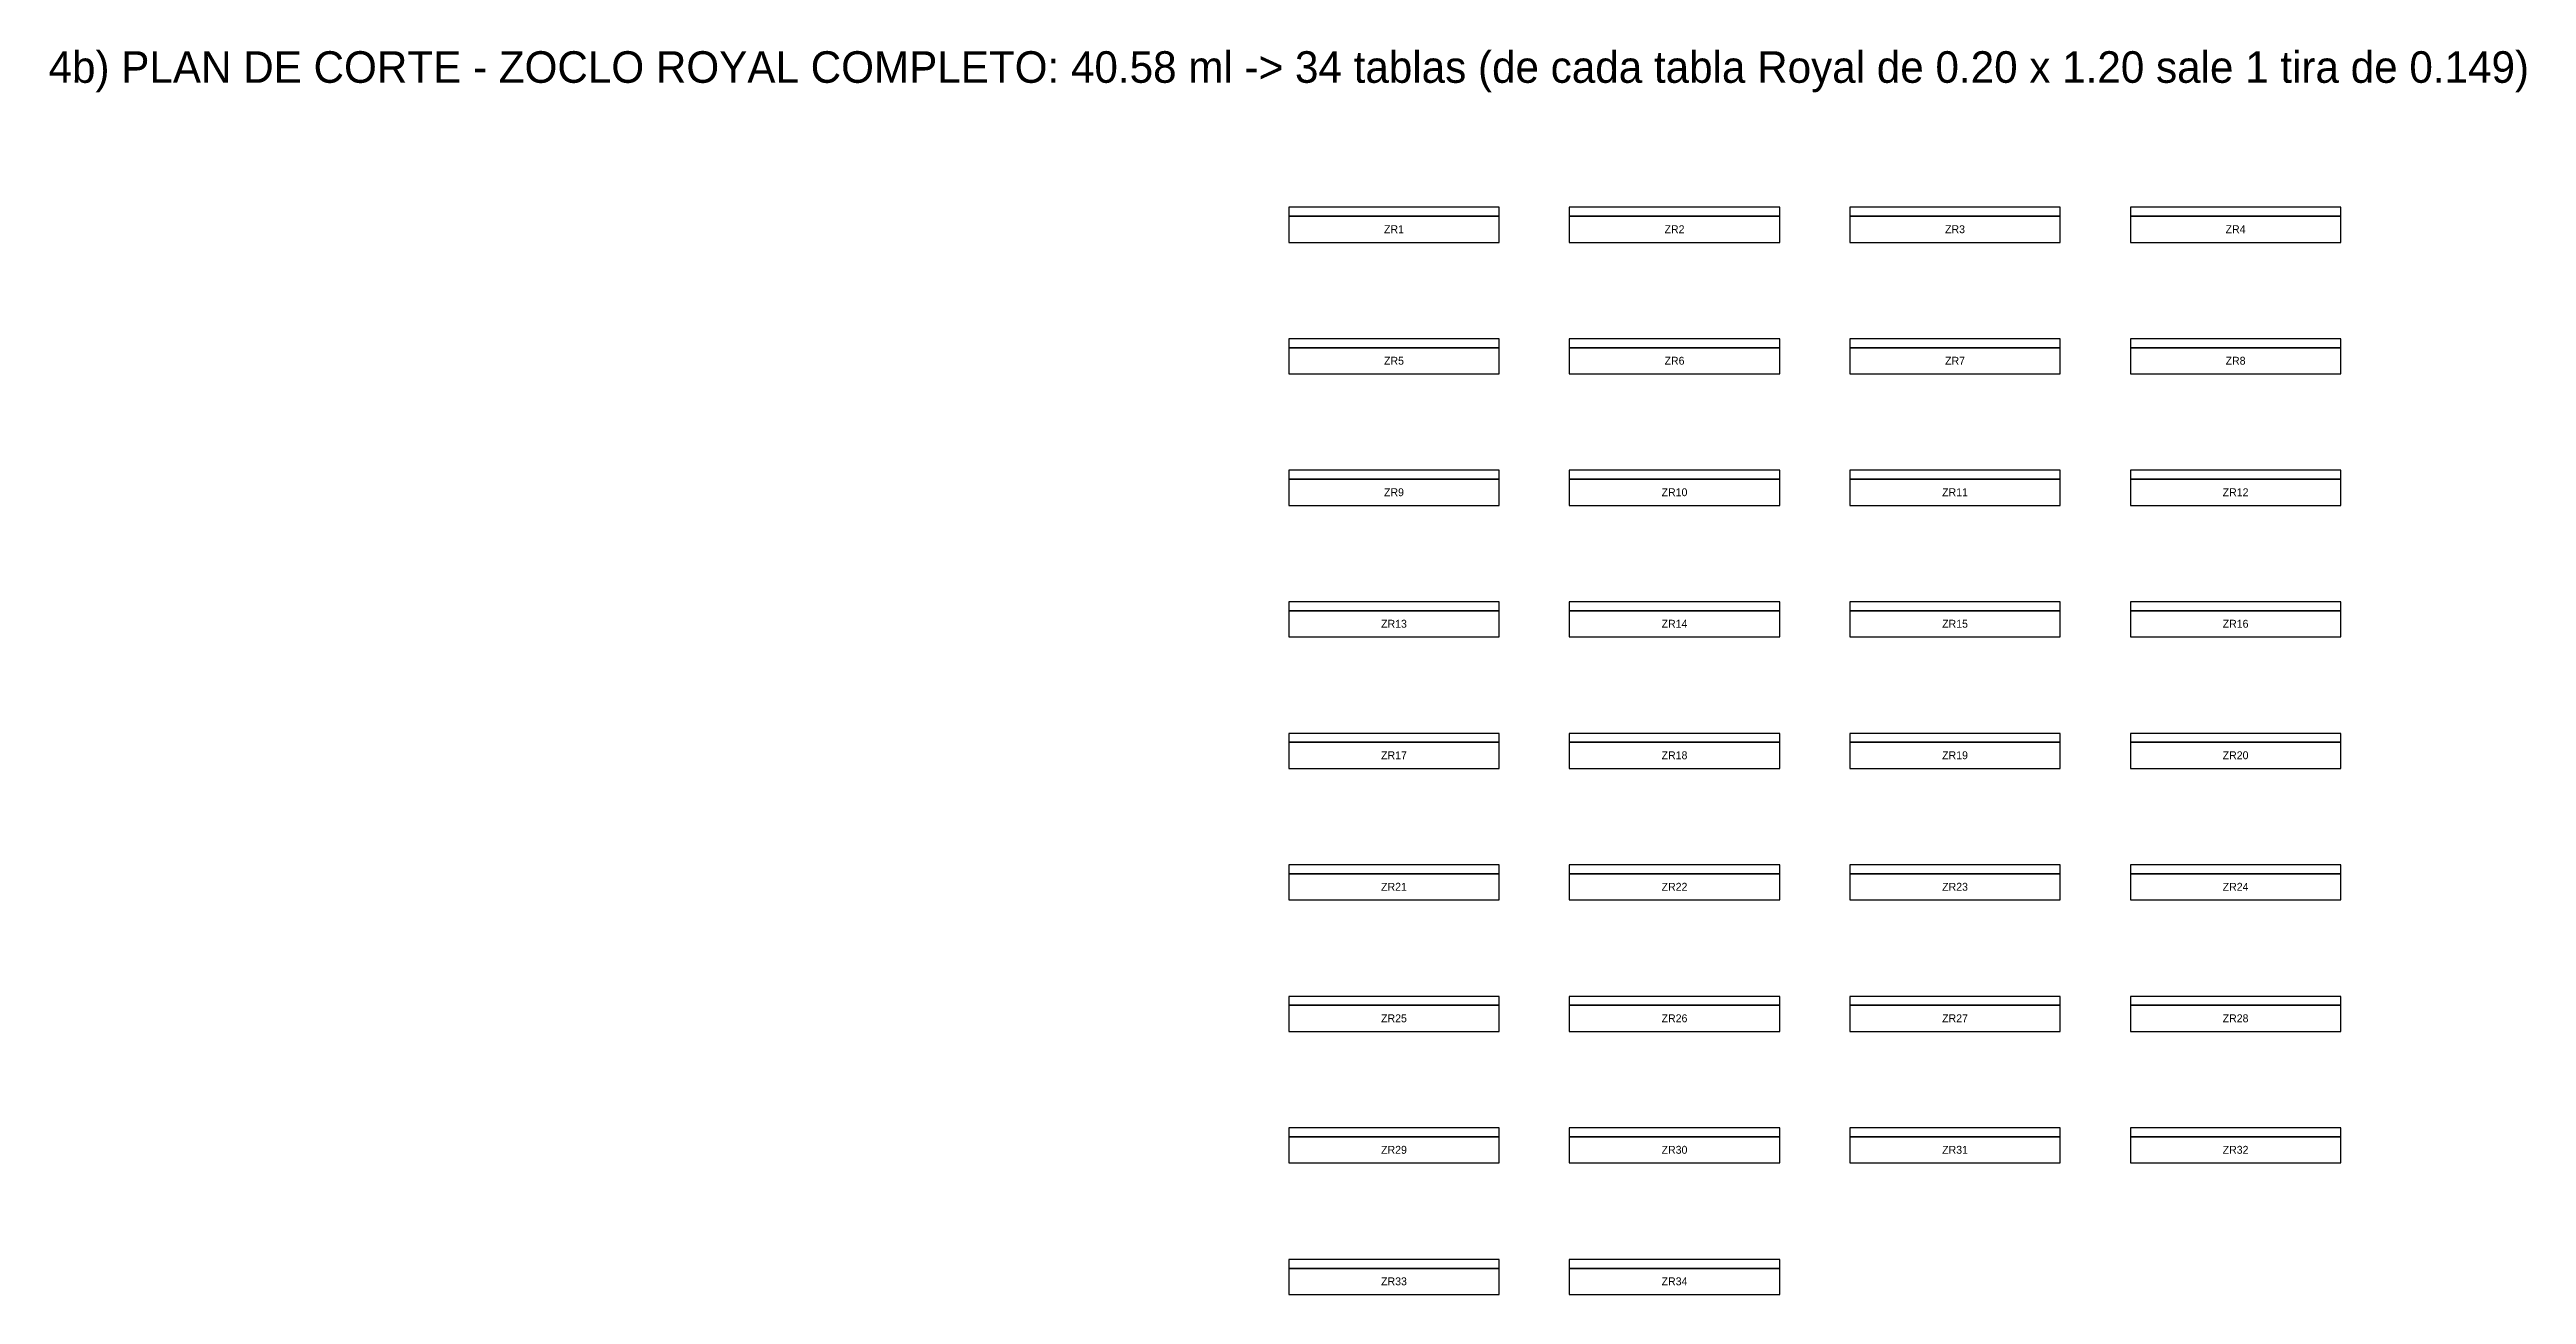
# Model space of a CAD drawing. Header units: metres. Extents: x 305.3 to 390.9, y -184.6 to -119.2.
# Drawn here: x 373.03 to 387.16, y -184.57 to -177.48 of the extents above; entities that cross this region are included whole.
import ezdxf
from ezdxf.enums import TextEntityAlignment as Align

# ---------------------------------------------------------------- set-up
doc = ezdxf.new("R2010")
doc.units = ezdxf.units.M
for name, color, linetype in [('ESCALERA-REGADERA-ZOCLO', 6, 'Continuous'), ('ESCALERA-REGADERA-ZOCLO-TEXTO', 7, 'Continuous'), ('PLAN-CORTE-DESPERDICIO', 1, 'Continuous'), ('ROYAL', 4, 'Continuous')]:
    doc.layers.add(name, color=color, linetype=linetype)

msp = doc.modelspace()

# ---------------------------------------------------------------- texts
at = {"layer": 'ESCALERA-REGADERA-ZOCLO-TEXTO'}
for s, height, p in [('4b) PLAN DE CORTE - ZOCLO ROYAL COMPLETO: 40.58 ml -> 34 tablas (de cada tabla Royal de 0.20 x 1.20 sale 1 tira de 0.149)', 0.18, (380.096, -177.575)), ('ZR1', 0.045, (380.696, -178.5)), ('ZR2', 0.045, (382.296, -178.5)), ('ZR3', 0.045, (383.896, -178.5)), ('ZR4', 0.045, (385.496, -178.5)), ('ZR5', 0.045, (380.696, -179.25)), ('ZR6', 0.045, (382.296, -179.25)), ('ZR7', 0.045, (383.896, -179.25)), ('ZR8', 0.045, (385.496, -179.25)), ('ZR9', 0.045, (380.696, -180)), ('ZR10', 0.045, (382.296, -180)), ('ZR11', 0.045, (383.896, -180)), ('ZR12', 0.045, (385.496, -180)), ('ZR13', 0.045, (380.696, -180.75)), ('ZR14', 0.045, (382.296, -180.75)), ('ZR15', 0.045, (383.896, -180.75)), ('ZR16', 0.045, (385.496, -180.75)), ('ZR17', 0.045, (380.696, -181.5)), ('ZR18', 0.045, (382.296, -181.5)), ('ZR19', 0.045, (383.896, -181.5)), ('ZR20', 0.045, (385.496, -181.5)), ('ZR21', 0.045, (380.696, -182.25)), ('ZR22', 0.045, (382.296, -182.25)), ('ZR23', 0.045, (383.896, -182.25)), ('ZR24', 0.045, (385.496, -182.25)), ('ZR25', 0.045, (380.696, -183)), ('ZR26', 0.045, (382.296, -183)), ('ZR27', 0.045, (383.896, -183)), ('ZR28', 0.045, (385.496, -183)), ('ZR29', 0.045, (380.696, -183.75)), ('ZR30', 0.045, (382.296, -183.75)), ('ZR31', 0.045, (383.896, -183.75)), ('ZR32', 0.045, (385.496, -183.75)), ('ZR33', 0.045, (380.696, -184.5)), ('ZR34', 0.045, (382.296, -184.5))]:
    msp.add_text(s, height=height, dxfattribs=at).set_placement(p, align=Align.MIDDLE_CENTER)

# ---------------------------------------------------------------- linework, layer by layer
at = {"layer": 'ESCALERA-REGADERA-ZOCLO'}
for points in [[(380.096, -178.575), (381.296, -178.575), (381.296, -178.426), (380.096, -178.426)], [(381.696, -178.575), (382.896, -178.575), (382.896, -178.426), (381.696, -178.426)], [(383.296, -178.575), (384.496, -178.575), (384.496, -178.426), (383.296, -178.426)], [(384.896, -178.575), (386.096, -178.575), (386.096, -178.426), (384.896, -178.426)], [(380.096, -179.325), (381.296, -179.325), (381.296, -179.176), (380.096, -179.176)], [(381.696, -179.325), (382.896, -179.325), (382.896, -179.176), (381.696, -179.176)], [(383.296, -179.325), (384.496, -179.325), (384.496, -179.176), (383.296, -179.176)], [(384.896, -179.325), (386.096, -179.325), (386.096, -179.176), (384.896, -179.176)], [(380.096, -180.075), (381.296, -180.075), (381.296, -179.926), (380.096, -179.926)], [(381.696, -180.075), (382.896, -180.075), (382.896, -179.926), (381.696, -179.926)], [(383.296, -180.075), (384.496, -180.075), (384.496, -179.926), (383.296, -179.926)], [(384.896, -180.075), (386.096, -180.075), (386.096, -179.926), (384.896, -179.926)], [(380.096, -180.825), (381.296, -180.825), (381.296, -180.676), (380.096, -180.676)], [(381.696, -180.825), (382.896, -180.825), (382.896, -180.676), (381.696, -180.676)], [(383.296, -180.825), (384.496, -180.825), (384.496, -180.676), (383.296, -180.676)], [(384.896, -180.825), (386.096, -180.825), (386.096, -180.676), (384.896, -180.676)], [(380.096, -181.575), (381.296, -181.575), (381.296, -181.426), (380.096, -181.426)], [(381.696, -181.575), (382.896, -181.575), (382.896, -181.426), (381.696, -181.426)], [(383.296, -181.575), (384.496, -181.575), (384.496, -181.426), (383.296, -181.426)], [(384.896, -181.575), (386.096, -181.575), (386.096, -181.426), (384.896, -181.426)], [(380.096, -182.325), (381.296, -182.325), (381.296, -182.176), (380.096, -182.176)], [(381.696, -182.325), (382.896, -182.325), (382.896, -182.176), (381.696, -182.176)], [(383.296, -182.325), (384.496, -182.325), (384.496, -182.176), (383.296, -182.176)], [(384.896, -182.325), (386.096, -182.325), (386.096, -182.176), (384.896, -182.176)], [(380.096, -183.075), (381.296, -183.075), (381.296, -182.926), (380.096, -182.926)], [(381.696, -183.075), (382.896, -183.075), (382.896, -182.926), (381.696, -182.926)], [(383.296, -183.075), (384.496, -183.075), (384.496, -182.926), (383.296, -182.926)], [(384.896, -183.075), (386.096, -183.075), (386.096, -182.926), (384.896, -182.926)], [(380.096, -183.825), (381.296, -183.825), (381.296, -183.676), (380.096, -183.676)], [(381.696, -183.825), (382.896, -183.825), (382.896, -183.676), (381.696, -183.676)], [(383.296, -183.825), (384.496, -183.825), (384.496, -183.676), (383.296, -183.676)], [(384.896, -183.825), (386.096, -183.825), (386.096, -183.676), (384.896, -183.676)], [(380.096, -184.575), (381.296, -184.575), (381.296, -184.426), (380.096, -184.426)], [(381.696, -184.575), (382.896, -184.575), (382.896, -184.426), (381.696, -184.426)]]:
    msp.add_lwpolyline(points, close=True, dxfattribs=at)
at = {"layer": 'PLAN-CORTE-DESPERDICIO'}
for points in [[(380.096, -178.426), (381.296, -178.426), (381.296, -178.375), (380.096, -178.375)], [(381.696, -178.426), (382.896, -178.426), (382.896, -178.375), (381.696, -178.375)], [(383.296, -178.426), (384.496, -178.426), (384.496, -178.375), (383.296, -178.375)], [(384.896, -178.426), (386.096, -178.426), (386.096, -178.375), (384.896, -178.375)], [(380.096, -179.176), (381.296, -179.176), (381.296, -179.125), (380.096, -179.125)], [(381.696, -179.176), (382.896, -179.176), (382.896, -179.125), (381.696, -179.125)], [(383.296, -179.176), (384.496, -179.176), (384.496, -179.125), (383.296, -179.125)], [(384.896, -179.176), (386.096, -179.176), (386.096, -179.125), (384.896, -179.125)], [(380.096, -179.926), (381.296, -179.926), (381.296, -179.875), (380.096, -179.875)], [(381.696, -179.926), (382.896, -179.926), (382.896, -179.875), (381.696, -179.875)], [(383.296, -179.926), (384.496, -179.926), (384.496, -179.875), (383.296, -179.875)], [(384.896, -179.926), (386.096, -179.926), (386.096, -179.875), (384.896, -179.875)], [(380.096, -180.676), (381.296, -180.676), (381.296, -180.625), (380.096, -180.625)], [(381.696, -180.676), (382.896, -180.676), (382.896, -180.625), (381.696, -180.625)], [(383.296, -180.676), (384.496, -180.676), (384.496, -180.625), (383.296, -180.625)], [(384.896, -180.676), (386.096, -180.676), (386.096, -180.625), (384.896, -180.625)], [(380.096, -181.426), (381.296, -181.426), (381.296, -181.375), (380.096, -181.375)], [(381.696, -181.426), (382.896, -181.426), (382.896, -181.375), (381.696, -181.375)], [(383.296, -181.426), (384.496, -181.426), (384.496, -181.375), (383.296, -181.375)], [(384.896, -181.426), (386.096, -181.426), (386.096, -181.375), (384.896, -181.375)], [(380.096, -182.176), (381.296, -182.176), (381.296, -182.125), (380.096, -182.125)], [(381.696, -182.176), (382.896, -182.176), (382.896, -182.125), (381.696, -182.125)], [(383.296, -182.176), (384.496, -182.176), (384.496, -182.125), (383.296, -182.125)], [(384.896, -182.176), (386.096, -182.176), (386.096, -182.125), (384.896, -182.125)], [(380.096, -182.926), (381.296, -182.926), (381.296, -182.875), (380.096, -182.875)], [(381.696, -182.926), (382.896, -182.926), (382.896, -182.875), (381.696, -182.875)], [(383.296, -182.926), (384.496, -182.926), (384.496, -182.875), (383.296, -182.875)], [(384.896, -182.926), (386.096, -182.926), (386.096, -182.875), (384.896, -182.875)], [(380.096, -183.676), (381.296, -183.676), (381.296, -183.625), (380.096, -183.625)], [(381.696, -183.676), (382.896, -183.676), (382.896, -183.625), (381.696, -183.625)], [(383.296, -183.676), (384.496, -183.676), (384.496, -183.625), (383.296, -183.625)], [(384.896, -183.676), (386.096, -183.676), (386.096, -183.625), (384.896, -183.625)], [(380.096, -184.426), (381.296, -184.426), (381.296, -184.375), (380.096, -184.375)], [(381.696, -184.426), (382.896, -184.426), (382.896, -184.375), (381.696, -184.375)]]:
    msp.add_lwpolyline(points, close=True, dxfattribs=at)
at = {"layer": 'ROYAL'}
for points in [[(380.096, -178.575), (381.296, -178.575), (381.296, -178.375), (380.096, -178.375)], [(381.696, -178.575), (382.896, -178.575), (382.896, -178.375), (381.696, -178.375)], [(383.296, -178.575), (384.496, -178.575), (384.496, -178.375), (383.296, -178.375)], [(384.896, -178.575), (386.096, -178.575), (386.096, -178.375), (384.896, -178.375)], [(380.096, -179.325), (381.296, -179.325), (381.296, -179.125), (380.096, -179.125)], [(381.696, -179.325), (382.896, -179.325), (382.896, -179.125), (381.696, -179.125)], [(383.296, -179.325), (384.496, -179.325), (384.496, -179.125), (383.296, -179.125)], [(384.896, -179.325), (386.096, -179.325), (386.096, -179.125), (384.896, -179.125)], [(380.096, -180.075), (381.296, -180.075), (381.296, -179.875), (380.096, -179.875)], [(381.696, -180.075), (382.896, -180.075), (382.896, -179.875), (381.696, -179.875)], [(383.296, -180.075), (384.496, -180.075), (384.496, -179.875), (383.296, -179.875)], [(384.896, -180.075), (386.096, -180.075), (386.096, -179.875), (384.896, -179.875)], [(380.096, -180.825), (381.296, -180.825), (381.296, -180.625), (380.096, -180.625)], [(381.696, -180.825), (382.896, -180.825), (382.896, -180.625), (381.696, -180.625)], [(383.296, -180.825), (384.496, -180.825), (384.496, -180.625), (383.296, -180.625)], [(384.896, -180.825), (386.096, -180.825), (386.096, -180.625), (384.896, -180.625)], [(380.096, -181.575), (381.296, -181.575), (381.296, -181.375), (380.096, -181.375)], [(381.696, -181.575), (382.896, -181.575), (382.896, -181.375), (381.696, -181.375)], [(383.296, -181.575), (384.496, -181.575), (384.496, -181.375), (383.296, -181.375)], [(384.896, -181.575), (386.096, -181.575), (386.096, -181.375), (384.896, -181.375)], [(380.096, -182.325), (381.296, -182.325), (381.296, -182.125), (380.096, -182.125)], [(381.696, -182.325), (382.896, -182.325), (382.896, -182.125), (381.696, -182.125)], [(383.296, -182.325), (384.496, -182.325), (384.496, -182.125), (383.296, -182.125)], [(384.896, -182.325), (386.096, -182.325), (386.096, -182.125), (384.896, -182.125)], [(380.096, -183.075), (381.296, -183.075), (381.296, -182.875), (380.096, -182.875)], [(381.696, -183.075), (382.896, -183.075), (382.896, -182.875), (381.696, -182.875)], [(383.296, -183.075), (384.496, -183.075), (384.496, -182.875), (383.296, -182.875)], [(384.896, -183.075), (386.096, -183.075), (386.096, -182.875), (384.896, -182.875)], [(380.096, -183.825), (381.296, -183.825), (381.296, -183.625), (380.096, -183.625)], [(381.696, -183.825), (382.896, -183.825), (382.896, -183.625), (381.696, -183.625)], [(383.296, -183.825), (384.496, -183.825), (384.496, -183.625), (383.296, -183.625)], [(384.896, -183.825), (386.096, -183.825), (386.096, -183.625), (384.896, -183.625)], [(380.096, -184.575), (381.296, -184.575), (381.296, -184.375), (380.096, -184.375)], [(381.696, -184.575), (382.896, -184.575), (382.896, -184.375), (381.696, -184.375)]]:
    msp.add_lwpolyline(points, close=True, dxfattribs=at)

msp.set_redraw_order([(e.dxf.handle, doc.entitydb.next_handle()) for e in msp.query("TEXT MTEXT ATTDEF DIMENSION ARC_DIMENSION")])  # texts and dimensions are drawn at this point

doc.saveas('drawing.dxf')
